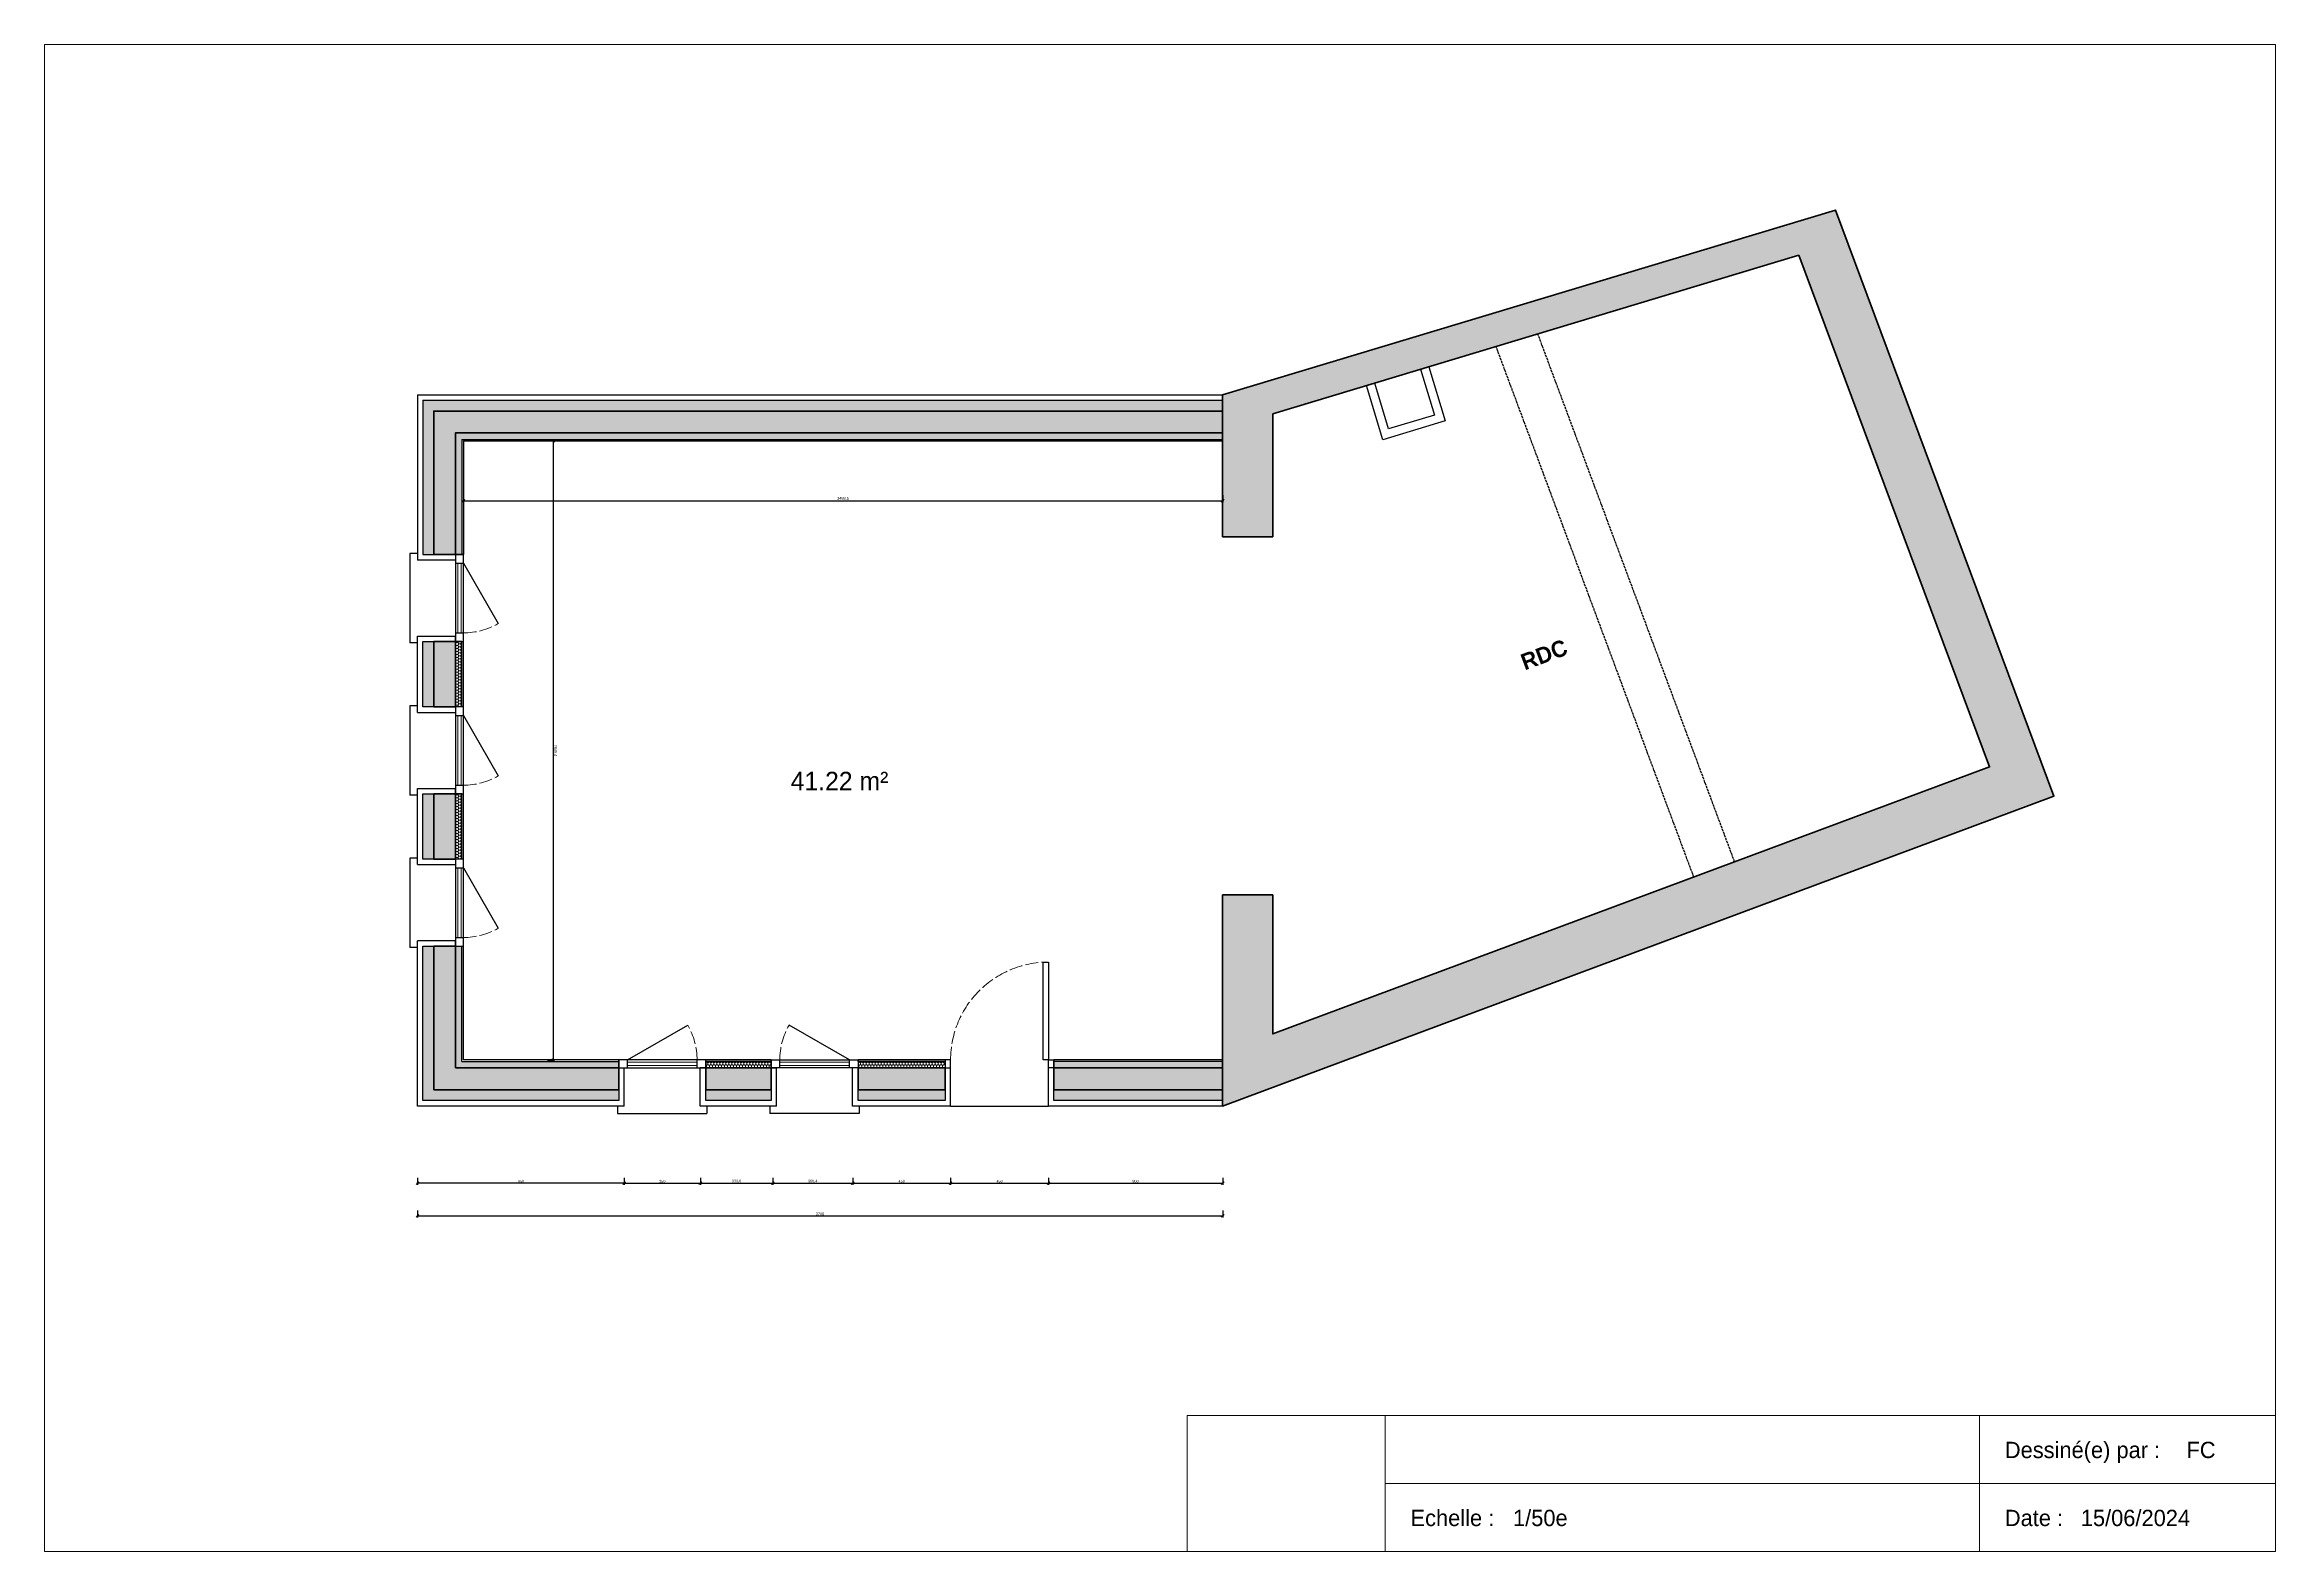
# Model space of a CAD drawing. Header units: centimetres. Extents: x -692 to 1358, y -131 to 1254.
import ezdxf

# ---------------------------------------------------------------- set-up
doc = ezdxf.new("R2010")
doc.units = ezdxf.units.CM
doc.linetypes.add('ACAD_ISO02W100', pattern=[15, 12, -3])
for name, color, linetype, lineweight in [('01-MURS_cachés - EXITANT', 210, 'ACAD_ISO02W100', 25), ('01-MURS_coupés - EXITANT', 140, 'Continuous', 50), ('03-MURS_coupés - PROJET', 70, 'Continuous', 50), ('07-ALLEGES - PROJET', 150, 'Continuous', 25), ('07-DALLES - PROJET', 150, 'Continuous', 25), ('08-CLOISONS', 54, 'Continuous', 25), ('10-HABILLAGE INT. - PROJET', 104, 'Continuous', 25), ('10-HABILLAGE INT. HACHURES - PROJET', 52, 'Continuous', 25), ('16-MENUI - PROJET', 171, 'Continuous', 25), ('50-SURFACE CHAMP', 150, 'Continuous', 15), ('85-TEXTE', 7, 'Continuous', 20), ('98-CARTOUCHE', 7, 'Continuous', 13), ('99-Fenêtre de présentation', 8, 'Continuous', 13)]:
    doc.layers.add(name, color=color, linetype=linetype, lineweight=lineweight)
for name, color, linetype, lineweight, true_color in [('01-MURS_hachures - EXITANT', 7, 'Continuous', 13, 0x7a7a7a), ('03-MURS_hachures - PROJET', 7, 'Continuous', 13, 0x7a7a7a), ('18-ISOLATIONS - PROJET', 7, 'Continuous', 15, 0x7a7a7a), ('82-COTATIONS Extension', 7, 'Continuous', 20, 0xe651d2)]:
    doc.layers.add(name, color=color, linetype=linetype, lineweight=lineweight, true_color=true_color)
doc.styles.add('ELE_CENTURY_GOTHIC', font='GOTHIC.TTF')
doc.styles.add('ELE_CENTURY_GOTHIC GRAS', font='GOTHICB.TTF')
doc.dimstyles.new('ELE_ARC_1-50', dxfattribs={"dimscale": 5, "dimtxt": 2.5, "dimasz": 2.5, "dimexe": 1.25, "dimexo": 0.625, "dimtad": 1, "dimtoh": 1, "dimdec": 1, "dimzin": 9, "dimtxsty": 'ELE_CENTURY_GOTHIC', "dimblk": 'OBLIQUE', "dimcen": 0, "dimdle": 0.5, "dimclrt": 256, "dimadec": 1, "dimazin": 2, "dimtp": 0.01, "dimtm": 0.01, "dimtfac": 0.5, "dimtdec": 1, "dimtofl": 0, "dimtmove": 0, "dimatfit": 3, "dimfxl": 5, "dimfxlon": 1, "dimtfillclr": 2, "dimarcsym": 0})
pattern_1 = [(90, (390.5679, 278.735), (-1.3748153, 2.38125), [1.5875, -3.175]), (210, (390.5679, 278.735), (-1.3748153, -2.38125), [1.5875, -3.175]), (150, (390.5679, 278.735), (-2.7496307, 5e-09), [-3.175, 1.5875])]
pattern_2 = [(4e-15, (-344.4321, 927.4221), (2.38125, 1.3748153), [1.5875, -3.175]), (120, (-344.4321, 927.4221), (-2.38125, 1.3748153), [1.5875, -3.175]), (60, (-344.4321, 927.4221), (5e-09, 2.7496307), [-3.175, 1.5875])]

# ---------------------------------------------------------------- blocks, each defined once
blk = doc.blocks.new('PORTE_OUVERTURE 90cm')
for points in [[(0, 0), (5, 0), (5, 90), (0, 90)], [(0, 0), (-5, 0), (-5, -7.3), (0, -7.3)], [(90, 0), (95, 0), (95, -7.3), (90, -7.3)]]:
    blk.add_lwpolyline(points, close=True)
at = {"color": 252, "linetype": 'ACAD_ISO02W100', "lineweight": 20, "true_color": 0x939598}
blk.add_arc((0, 0), 90, 0, 90, dxfattribs=at)
blk = doc.blocks.new('FENETRE 1V - 80cm')
for p, q in [((8, 0), (63.4, 32)), ((72, -7.3), (72, 0)), ((8, -7.3), (8, 0))]:
    blk.add_line(p, q)
at = {"color": 152, "lineweight": 15, "true_color": 0x2776bb}
for p, q in [((72, -2.1), (8, -2.1)), ((72, -5.1), (8, -5.1))]:
    blk.add_line(p, q, dxfattribs=at)
blk.add_lwpolyline([(0, -7.3), (80, -7.3), (80, 0), (0, 0)], close=True)
at = {"color": 251, "linetype": 'ACAD_ISO02W100', "lineweight": 15, "true_color": 0x636466}
blk.add_arc((8, 0), 64, 0, 30, dxfattribs=at)
at = {"layer": '07-ALLEGES - PROJET'}
for p, q in [((-1, -42.3), (-1, -49.3)), ((-1, -49.3), (81, -49.3)), ((81, -42.3), (81, -49.3))]:
    blk.add_line(p, q, dxfattribs=at)
blk = doc.blocks.new('_Oblique')
at = {"color": 0, "linetype": 'ByBlock', "lineweight": -2}
blk.add_line((-0.5, -0.5), (0.5, 0.5), dxfattribs=at)
blk = doc.blocks.new('*D15')
at = {"layer": '82-COTATIONS Extension', "color": 0, "lineweight": -2, "ltscale": 0.2, "transparency": 16777216}
for p, q in [((-158.9, 207.7), (-349.9, 207.7)), ((-349.4, 212.7), (-349.4, 206.4)), ((-159.4, 212.7), (-159.4, 206.4))]:
    blk.add_line(p, q, dxfattribs=at)
at = {"layer": 'Defpoints', "color": 0, "ltscale": 0.2, "transparency": 16777216}
for p in [(-349.4, 278.7), (-159.4, 278.7), (-349.4, 207.7)]:
    blk.add_point(p, dxfattribs=at)
at = {"layer": '82-COTATIONS Extension', "color": 0, "lineweight": -2, "ltscale": 0.2, "transparency": 16777216, "xscale": 2.5000000032907, "yscale": 2.5000000032907, "zscale": 2.5000000032907, "rotation": 180}
blk.add_blockref('_Oblique', (-349.4, 207.7), dxfattribs=at)
at = {"layer": '82-COTATIONS Extension', "color": 0, "lineweight": -2, "ltscale": 0.2, "transparency": 16777216, "xscale": 2.5000000032907, "yscale": 2.5000000032907, "zscale": 2.5000000032907}
blk.add_blockref('_Oblique', (-159.4, 207.7), dxfattribs=at)
at = {"layer": '82-COTATIONS Extension', "ltscale": 0.2, "transparency": 16777216, "insert": (-254.4, 209.6), "char_height": 2.5, "attachment_point": 5, "style": 'ELE_CENTURY_GOTHIC'}
blk.add_mtext('950', dxfattribs=at)
blk = doc.blocks.new('*D16')
at = {"layer": '82-COTATIONS Extension', "color": 0, "lineweight": -2, "ltscale": 0.2, "transparency": 16777216}
for p, q in [((-159.9, 207.7), (-88.9, 207.7)), ((-159.4, 212.7), (-159.4, 206.4)), ((-89.4, 212.7), (-89.4, 206.4))]:
    blk.add_line(p, q, dxfattribs=at)
at = {"layer": 'Defpoints', "color": 0, "ltscale": 0.2, "transparency": 16777216}
for p in [(-159.4, 278.7), (-89.4, 278.7), (-89.4, 207.7)]:
    blk.add_point(p, dxfattribs=at)
at = {"layer": '82-COTATIONS Extension', "color": 0, "lineweight": -2, "ltscale": 0.2, "transparency": 16777216, "xscale": 2.5000000032907, "yscale": 2.5000000032907, "zscale": 2.5000000032907, "rotation": 180}
blk.add_blockref('_Oblique', (-159.4, 207.7), dxfattribs=at)
at = {"layer": '82-COTATIONS Extension', "color": 0, "lineweight": -2, "ltscale": 0.2, "transparency": 16777216, "xscale": 2.5000000032907, "yscale": 2.5000000032907, "zscale": 2.5000000032907}
blk.add_blockref('_Oblique', (-89.4, 207.7), dxfattribs=at)
at = {"layer": '82-COTATIONS Extension', "ltscale": 0.2, "transparency": 16777216, "insert": (-124.4, 209.6), "char_height": 2.5, "attachment_point": 5, "style": 'ELE_CENTURY_GOTHIC'}
blk.add_mtext('350', dxfattribs=at)
blk = doc.blocks.new('*D17')
at = {"layer": '82-COTATIONS Extension', "color": 0, "lineweight": -2, "ltscale": 0.2, "transparency": 16777216}
for p, q in [((-89.9, 207.7), (-22.2, 207.7)), ((-89.4, 212.7), (-89.4, 206.4)), ((-22.7, 212.7), (-22.7, 206.4))]:
    blk.add_line(p, q, dxfattribs=at)
at = {"layer": 'Defpoints', "color": 0, "ltscale": 0.2, "transparency": 16777216}
for p in [(-89.4, 278.7), (-22.7, 278.7), (-22.7, 207.7)]:
    blk.add_point(p, dxfattribs=at)
at = {"layer": '82-COTATIONS Extension', "color": 0, "lineweight": -2, "ltscale": 0.2, "transparency": 16777216, "xscale": 2.5000000032907, "yscale": 2.5000000032907, "zscale": 2.5000000032907, "rotation": 180}
blk.add_blockref('_Oblique', (-89.4, 207.7), dxfattribs=at)
at = {"layer": '82-COTATIONS Extension', "color": 0, "lineweight": -2, "ltscale": 0.2, "transparency": 16777216, "xscale": 2.5000000032907, "yscale": 2.5000000032907, "zscale": 2.5000000032907}
blk.add_blockref('_Oblique', (-22.7, 207.7), dxfattribs=at)
at = {"layer": '82-COTATIONS Extension', "ltscale": 0.2, "transparency": 16777216, "insert": (-56.1, 209.7), "char_height": 2.5, "attachment_point": 5, "style": 'ELE_CENTURY_GOTHIC'}
blk.add_mtext('333,6', dxfattribs=at)
blk = doc.blocks.new('*D18')
at = {"layer": '82-COTATIONS Extension', "color": 0, "lineweight": -2, "ltscale": 0.2, "transparency": 16777216}
for p, q in [((-23.2, 207.7), (51.1, 207.7)), ((-22.7, 212.7), (-22.7, 206.4)), ((50.6, 212.7), (50.6, 206.4))]:
    blk.add_line(p, q, dxfattribs=at)
at = {"layer": 'Defpoints', "color": 0, "ltscale": 0.2, "transparency": 16777216}
for p in [(-22.7, 278.7), (50.6, 278.7), (50.6, 207.7)]:
    blk.add_point(p, dxfattribs=at)
at = {"layer": '82-COTATIONS Extension', "color": 0, "lineweight": -2, "ltscale": 0.2, "transparency": 16777216, "xscale": 2.5000000032907, "yscale": 2.5000000032907, "zscale": 2.5000000032907, "rotation": 180}
blk.add_blockref('_Oblique', (-22.7, 207.7), dxfattribs=at)
at = {"layer": '82-COTATIONS Extension', "color": 0, "lineweight": -2, "ltscale": 0.2, "transparency": 16777216, "xscale": 2.5000000032907, "yscale": 2.5000000032907, "zscale": 2.5000000032907}
blk.add_blockref('_Oblique', (50.6, 207.7), dxfattribs=at)
at = {"layer": '82-COTATIONS Extension', "ltscale": 0.2, "transparency": 16777216, "insert": (13.9, 209.7), "char_height": 2.5, "attachment_point": 5, "style": 'ELE_CENTURY_GOTHIC'}
blk.add_mtext('366,4', dxfattribs=at)
blk = doc.blocks.new('*D19')
at = {"layer": '82-COTATIONS Extension', "color": 0, "lineweight": -2, "ltscale": 0.2, "transparency": 16777216}
for p, q in [((50.1, 207.7), (141.1, 207.7)), ((50.6, 212.7), (50.6, 206.4)), ((140.6, 212.7), (140.6, 206.4))]:
    blk.add_line(p, q, dxfattribs=at)
at = {"layer": 'Defpoints', "color": 0, "ltscale": 0.2, "transparency": 16777216}
for p in [(50.6, 278.7), (140.6, 278.7), (140.6, 207.7)]:
    blk.add_point(p, dxfattribs=at)
at = {"layer": '82-COTATIONS Extension', "color": 0, "lineweight": -2, "ltscale": 0.2, "transparency": 16777216, "xscale": 2.5000000032907, "yscale": 2.5000000032907, "zscale": 2.5000000032907, "rotation": 180}
blk.add_blockref('_Oblique', (50.6, 207.7), dxfattribs=at)
at = {"layer": '82-COTATIONS Extension', "color": 0, "lineweight": -2, "ltscale": 0.2, "transparency": 16777216, "xscale": 2.5000000032907, "yscale": 2.5000000032907, "zscale": 2.5000000032907}
blk.add_blockref('_Oblique', (140.6, 207.7), dxfattribs=at)
at = {"layer": '82-COTATIONS Extension', "ltscale": 0.2, "transparency": 16777216, "insert": (95.6, 209.6), "char_height": 2.5, "attachment_point": 5, "style": 'ELE_CENTURY_GOTHIC'}
blk.add_mtext('450', dxfattribs=at)
blk = doc.blocks.new('*D20')
at = {"layer": '82-COTATIONS Extension', "color": 0, "lineweight": -2, "ltscale": 0.2, "transparency": 16777216}
for p, q in [((140.1, 207.7), (231.1, 207.7)), ((140.6, 212.7), (140.6, 206.4)), ((230.6, 212.7), (230.6, 206.4))]:
    blk.add_line(p, q, dxfattribs=at)
at = {"layer": 'Defpoints', "color": 0, "ltscale": 0.2, "transparency": 16777216}
for p in [(140.6, 278.7), (230.6, 278.7), (230.6, 207.7)]:
    blk.add_point(p, dxfattribs=at)
at = {"layer": '82-COTATIONS Extension', "color": 0, "lineweight": -2, "ltscale": 0.2, "transparency": 16777216, "xscale": 2.5000000032907, "yscale": 2.5000000032907, "zscale": 2.5000000032907, "rotation": 180}
blk.add_blockref('_Oblique', (140.6, 207.7), dxfattribs=at)
at = {"layer": '82-COTATIONS Extension', "color": 0, "lineweight": -2, "ltscale": 0.2, "transparency": 16777216, "xscale": 2.5000000032907, "yscale": 2.5000000032907, "zscale": 2.5000000032907}
blk.add_blockref('_Oblique', (230.6, 207.7), dxfattribs=at)
at = {"layer": '82-COTATIONS Extension', "ltscale": 0.2, "transparency": 16777216, "insert": (185.6, 209.6), "char_height": 2.5, "attachment_point": 5, "style": 'ELE_CENTURY_GOTHIC'}
blk.add_mtext('450', dxfattribs=at)
blk = doc.blocks.new('*D21')
at = {"layer": '82-COTATIONS Extension', "color": 0, "lineweight": -2, "ltscale": 0.2, "transparency": 16777216}
for p, q in [((230.1, 207.7), (391.1, 207.7)), ((230.6, 212.7), (230.6, 206.4)), ((390.6, 212.7), (390.6, 206.4))]:
    blk.add_line(p, q, dxfattribs=at)
at = {"layer": 'Defpoints', "color": 0, "ltscale": 0.2, "transparency": 16777216}
for p in [(230.6, 278.7), (390.6, 278.7), (390.6, 207.7)]:
    blk.add_point(p, dxfattribs=at)
at = {"layer": '82-COTATIONS Extension', "color": 0, "lineweight": -2, "ltscale": 0.2, "transparency": 16777216, "xscale": 2.5000000032907, "yscale": 2.5000000032907, "zscale": 2.5000000032907, "rotation": 180}
blk.add_blockref('_Oblique', (230.6, 207.7), dxfattribs=at)
at = {"layer": '82-COTATIONS Extension', "color": 0, "lineweight": -2, "ltscale": 0.2, "transparency": 16777216, "xscale": 2.5000000032907, "yscale": 2.5000000032907, "zscale": 2.5000000032907}
blk.add_blockref('_Oblique', (390.6, 207.7), dxfattribs=at)
at = {"layer": '82-COTATIONS Extension', "ltscale": 0.2, "transparency": 16777216, "insert": (310.6, 209.6), "char_height": 2.5, "attachment_point": 5, "style": 'ELE_CENTURY_GOTHIC'}
blk.add_mtext('800', dxfattribs=at)
blk = doc.blocks.new('*D22')
at = {"layer": '82-COTATIONS Extension', "color": 0, "lineweight": -2, "ltscale": 0.2, "transparency": 16777216}
for p, q in [((-349.9, 177.7), (391.1, 177.7)), ((-349.4, 182.7), (-349.4, 176.4)), ((390.6, 182.7), (390.6, 176.4))]:
    blk.add_line(p, q, dxfattribs=at)
at = {"layer": 'Defpoints', "color": 0, "ltscale": 0.2, "transparency": 16777216}
for p in [(-349.4, 278.7), (390.6, 278.7), (390.6, 177.7)]:
    blk.add_point(p, dxfattribs=at)
at = {"layer": '82-COTATIONS Extension', "color": 0, "lineweight": -2, "ltscale": 0.2, "transparency": 16777216, "xscale": 2.5000000032907, "yscale": 2.5000000032907, "zscale": 2.5000000032907, "rotation": 180}
blk.add_blockref('_Oblique', (-349.4, 177.7), dxfattribs=at)
at = {"layer": '82-COTATIONS Extension', "color": 0, "lineweight": -2, "ltscale": 0.2, "transparency": 16777216, "xscale": 2.5000000032907, "yscale": 2.5000000032907, "zscale": 2.5000000032907}
blk.add_blockref('_Oblique', (390.6, 177.7), dxfattribs=at)
at = {"layer": '82-COTATIONS Extension', "ltscale": 0.2, "transparency": 16777216, "insert": (20.6, 179.6), "char_height": 2.5, "attachment_point": 5, "style": 'ELE_CENTURY_GOTHIC'}
blk.add_mtext('3700', dxfattribs=at)
blk = doc.blocks.new('*D23')
at = {"layer": '82-COTATIONS Extension', "color": 0, "lineweight": -2, "ltscale": 0.2, "transparency": 16777216}
for p, q in [((-307.6, 835.1), (391.1, 835.1)), ((-307.1, 840.1), (-307.1, 833.8)), ((390.6, 840.1), (390.6, 833.8))]:
    blk.add_line(p, q, dxfattribs=at)
at = {"layer": 'Defpoints', "color": 0, "ltscale": 0.2, "transparency": 16777216}
for p in [(-307.1, 890.1), (390.6, 890.1), (390.6, 835.1)]:
    blk.add_point(p, dxfattribs=at)
at = {"layer": '82-COTATIONS Extension', "color": 0, "lineweight": -2, "ltscale": 0.2, "transparency": 16777216, "xscale": 2.5000000032907, "yscale": 2.5000000032907, "zscale": 2.5000000032907, "rotation": 180}
blk.add_blockref('_Oblique', (-307.1, 835.1), dxfattribs=at)
at = {"layer": '82-COTATIONS Extension', "color": 0, "lineweight": -2, "ltscale": 0.2, "transparency": 16777216, "xscale": 2.5000000032907, "yscale": 2.5000000032907, "zscale": 2.5000000032907}
blk.add_blockref('_Oblique', (390.6, 835.1), dxfattribs=at)
at = {"layer": '82-COTATIONS Extension', "ltscale": 0.2, "transparency": 16777216, "insert": (41.7, 837.1), "char_height": 2.5, "attachment_point": 5, "style": 'ELE_CENTURY_GOTHIC'}
blk.add_mtext('3488,5', dxfattribs=at)
blk = doc.blocks.new('*D24')
at = {"layer": '82-COTATIONS Extension', "color": 0, "lineweight": -2, "ltscale": 0.2, "transparency": 16777216}
for p, q in [((-229.7, 890.1), (-223.5, 890.1)), ((-224.7, 890.6), (-224.7, 320.5)), ((-229.7, 321), (-223.5, 321))]:
    blk.add_line(p, q, dxfattribs=at)
at = {"layer": 'Defpoints', "color": 0, "ltscale": 0.2, "transparency": 16777216}
for p in [(-307.1, 890.1), (-307.1, 321), (-224.7, 321)]:
    blk.add_point(p, dxfattribs=at)
at = {"layer": '82-COTATIONS Extension', "color": 0, "lineweight": -2, "ltscale": 0.2, "transparency": 16777216, "xscale": 2.5000000032907, "yscale": 2.5000000032907, "zscale": 2.5000000032907}
for p, rotation in [((-224.7, 890.1), 90.00000000000017), ((-224.7, 321), 270.0000000000002)]:
    blk.add_blockref('_Oblique', p, dxfattribs=dict(at, rotation=rotation))
at = {"layer": '82-COTATIONS Extension', "ltscale": 0.2, "transparency": 16777216, "insert": (-222.7, 605.6), "char_height": 2.5, "attachment_point": 5, "rotation": 270, "style": 'ELE_CENTURY_GOTHIC'}
blk.add_mtext('2845,4', dxfattribs=at)
blk = doc.blocks.new('Cartouche')
for p, q in [((-163.6, 25), (-163.6, 0)), ((-54.37, 25), (-54.37, 0)), ((-163.6, 12.5), (0, 12.5))]:
    blk.add_line(p, q)
blk.add_lwpolyline([(0, 0), (-200, 0), (-200, 25), (0, 25)], close=True)
at = {"style": 'ELE_CENTURY_GOTHIC'}
for s, p in [('Dessiné(e) par :', (-49.72, 17.15)), ('Echelle :', (-158.95, 4.65)), ('Date :', (-49.72, 4.65))]:
    blk.add_text(s, height=3, dxfattribs=at).set_placement(p)
at = {"style": 'ELE_CENTURY_GOTHIC', "flags": 2}
blk.add_attdef('NOM_PRESENTATION', (-158.95, 17.15), '', height=4, dxfattribs=at)
at = {"style": 'ELE_CENTURY_GOTHIC'}
for tag, p in [('DESSINE_PAR', (-16.34, 17.15)), ('ECHELLE', (-140.12, 4.65)), ('DATE', (-35.76, 4.65))]:
    blk.add_attdef(tag, p, '', height=3, dxfattribs=at)

msp = doc.modelspace()

# ---------------------------------------------------------------- hatches: boundary and pattern name
at = {"layer": '01-MURS_hachures - EXITANT', "ltscale": 0.2}
h = msp.add_hatch(dxfattribs=at)
h.set_pattern_fill('ANSI33', color=256, scale=10, angle=20.436123)
h.set_pattern_definition([(65.43612, (-2774.475, -1943.084), (-11.55063, 5.279485), []), (65.43612, (-2766.06, -1939.948), (-11.55063, 5.279485), [6.35, -3.175])])
h.paths.add_polyline_path([(953.675, 1102.314), (390.568, 932.422), (390.568, 801.965), (436.568, 801.965), (436.568, 914.965), (920.043, 1060.832), (1095.323, 590.426), (436.568, 344.965), (436.568, 472.965), (390.568, 472.965), (390.568, 278.735), (1154.489, 563.383)])
at = {"layer": '03-MURS_hachures - PROJET', "ltscale": 0.2}
h = msp.add_hatch(dxfattribs=at)
h.set_pattern_fill('AR-CONC', color=256, angle=20.436123)
h.set_pattern_definition([(70.4361, (-2774.475, -1943.084), (35.25673, 9.73524), [3.81, -41.91]), (15.4361, (-2774.475, -1943.084), (-19.94705, 33.3453), [3.048, -33.52812]), (120.8876, (-2771.537, -1942.273), (15.3097, 43.08053), [3.238, -35.61805]), (66.6203, (-2778.023, -1933.563), (53.7395, 11.0509), [5.715, -62.865]), (117.0717, (-2773.544, -1932.64), (27.2141, 62.9493), [4.857, -53.4271]), (11.6203, (-2778.02, -1933.563), (27.2141, 62.9493), [4.572, -50.29195]), (41.4361, (-2772.375, -1934.17), (35.55586, -8.57814), [3.81, -41.91]), (346.4361, (-2772.375, -1934.17), (-1.27985, 38.8349), [3.048, -33.528]), (91.8876, (-2769.412, -1934.885), (34.276, 30.25676), [3.238, -35.618]), (57.93612, (-2774.475, -1943.084), (-5.325854, 16.06235), [0, -33.1216, 0, -34.036, 0, -33.655]), (27.9361, (-2774.475, -1943.084), (5.526966, 23.44127), [0, -19.4056, 0, -32.3596, 0, -12.827]), (347.93612, (-2785.09, -1947.039), (25.811413, 8.395004), [0, -12.7, 0, -39.624, 0, -52.578]), (337.9361, (-2789.85, -1948.813), (25.98565, 15.10948), [0, -16.51, 0, -26.3144, 0, -37.338])])
h.paths.add_polyline_path([(235.568, 313.735), (235.568, 293.735), (390.568, 293.735), (390.568, 313.735)])
h.paths.add_polyline_path([(55.568, 313.735), (55.568, 293.735), (135.568, 293.735), (135.568, 313.735)])
h.paths.add_polyline_path([(-24.432, 293.735), (-24.432, 313.735), (-84.432, 313.735), (-84.432, 293.735)])
h.paths.add_polyline_path([(-164.432, 293.735), (-164.432, 313.735), (-314.432, 313.735), (-314.432, 425.579), (-334.432, 425.579), (-334.432, 293.735)])
h.paths.add_polyline_path([(-314.432, 565.579), (-334.432, 565.579), (-334.432, 505.579), (-314.432, 505.579)])
h.paths.add_polyline_path([(-334.432, 645.579), (-314.432, 645.579), (-314.432, 705.579), (-334.432, 705.579)])
h.paths.add_polyline_path([(-314.432, 897.422), (390.568, 897.422), (390.568, 917.422), (-334.432, 917.422), (-334.432, 785.579), (-314.432, 785.579)])
at = {"layer": '18-ISOLATIONS - PROJET', "ltscale": 0.2}
h = msp.add_hatch(dxfattribs=at)
h.set_pattern_fill('HONEY', color=256, scale=2.5, angle=20.436123)
h.set_pattern_definition(pattern_2)
h.paths.add_polyline_path([(390.568, 917.422), (390.568, 927.422), (-344.432, 927.422), (-344.432, 785.579), (-334.432, 785.579), (-334.432, 917.422)])
h.paths.add_polyline_path([(-334.432, 705.579), (-344.432, 705.579), (-344.432, 645.579), (-334.432, 645.579)])
h.paths.add_polyline_path([(-334.432, 565.579), (-344.432, 565.579), (-344.432, 505.579), (-334.432, 505.579)])
h.paths.add_polyline_path([(-334.432, 425.579), (-344.432, 425.579), (-344.432, 283.735), (-164.432, 283.735), (-164.432, 293.735), (-334.432, 293.735)])
h.paths.add_polyline_path([(-24.432, 283.735), (-24.432, 293.735), (-84.432, 293.735), (-84.432, 283.735)])
h.paths.add_polyline_path([(135.568, 283.735), (135.568, 293.735), (55.568, 293.735), (55.568, 283.735)])
h.paths.add_polyline_path([(390.568, 283.735), (390.568, 293.735), (235.568, 293.735), (235.568, 283.735)])
h = msp.add_hatch(dxfattribs=at)
h.set_pattern_fill('HONEY', color=256, scale=2.5, angle=20.436123)
h.set_pattern_definition(pattern_2)
h.paths.add_polyline_path([(-314.432, 897.422), (-314.432, 785.579), (-308.432, 785.579), (-308.432, 891.422), (390.568, 891.422), (390.568, 897.422)])
h = msp.add_hatch(dxfattribs=at)
h.set_pattern_fill('HONEY', color=256, scale=2.5, angle=-69.563877)
h.set_pattern_definition([(2e-13, (-349.4321, 230.5786), (2.38125, 1.3748153), [1.5875, -3.175]), (120, (-349.4321, 230.5786), (-2.38125, 1.3748153), [1.5875, -3.175]), (60, (-349.4321, 230.5786), (5e-09, 2.7496307), [-3.175, 1.5875])])
h.paths.add_polyline_path([(-314.432, 645.579), (-308.432, 645.579), (-308.432, 705.579), (-314.432, 705.579)])
h = msp.add_hatch(dxfattribs=at)
h.set_pattern_fill('HONEY', color=256, scale=2.5, angle=-69.563877)
h.set_pattern_definition([(2e-13, (-349.4321, 90.5786), (2.38125, 1.3748153), [1.5875, -3.175]), (120, (-349.4321, 90.5786), (-2.38125, 1.3748153), [1.5875, -3.175]), (60, (-349.4321, 90.5786), (5e-09, 2.7496307), [-3.175, 1.5875])])
h.paths.add_polyline_path([(-314.432, 505.579), (-308.432, 505.579), (-308.432, 565.579), (-314.432, 565.579)])
h = msp.add_hatch(dxfattribs=at)
h.set_pattern_fill('HONEY', color=256, scale=2.5, angle=20.436123)
h.set_pattern_definition(pattern_1)
h.paths.add_polyline_path([(-308.432, 425.579), (-314.432, 425.579), (-314.432, 313.735), (-164.432, 313.735), (-164.432, 319.735), (-308.432, 319.735)])
h.paths.add_polyline_path([(235.568, 319.735), (235.568, 313.735), (390.568, 313.735), (390.568, 319.735)])
h = msp.add_hatch(dxfattribs=at)
h.set_pattern_fill('HONEY', color=256, scale=2.5, angle=20.436123)
h.set_pattern_definition(pattern_1)
h.paths.add_polyline_path([(-24.432, 313.735), (-24.432, 319.735), (-84.432, 319.735), (-84.432, 313.735)])
h = msp.add_hatch(dxfattribs=at)
h.set_pattern_fill('HONEY', color=256, scale=2.5, angle=20.436123)
h.set_pattern_definition([(90, (530.5679, 278.735), (-1.3748153, 2.38125), [1.5875, -3.175]), (210, (530.5679, 278.735), (-1.3748153, -2.38125), [1.5875, -3.175]), (150, (530.5679, 278.735), (-2.7496307, 5e-09), [-3.175, 1.5875])])
h.paths.add_polyline_path([(135.568, 313.735), (135.568, 319.735), (55.568, 319.735), (55.568, 313.735)])

# ---------------------------------------------------------------- linework, layer by layer
at = {"layer": '01-MURS_cachés - EXITANT', "ltscale": 0.2}
for p, q in [((861.057, 503.136), (680.213, 988.474)), ((823.575, 489.169), (641.84, 976.897))]:
    msp.add_line(p, q, dxfattribs=at)
at = {"layer": '01-MURS_coupés - EXITANT', "ltscale": 0.2}
for p, q in [((920.043, 1060.832), (436.568, 914.965)), ((436.568, 801.965), (390.568, 801.965)), ((436.568, 472.965), (390.568, 472.965))]:
    msp.add_line(p, q, dxfattribs=at)
for points in [[(390.568, 472.965), (390.568, 278.735), (1154.489, 563.383), (953.675, 1102.314), (390.568, 932.422), (390.568, 801.965)], [(436.568, 472.965), (436.568, 344.965), (1095.323, 590.426), (920.043, 1060.832)], [(436.568, 914.965), (436.568, 801.965)]]:
    msp.add_lwpolyline(points, dxfattribs=at)
at = {"layer": '03-MURS_coupés - PROJET', "ltscale": 0.2}
for p, q in [((-164.432, 313.735), (-314.432, 313.735)), ((-164.432, 293.735), (-164.432, 313.735)), ((-334.432, 293.735), (-164.432, 293.735))]:
    msp.add_line(p, q, dxfattribs=at)
for points in [[(390.568, 897.422), (-314.432, 897.422), (-314.432, 785.579), (-334.432, 785.579), (-334.432, 917.422), (390.568, 917.422)], [(-314.432, 313.735), (-314.432, 425.579), (-334.432, 425.579), (-334.432, 293.735)], [(390.568, 313.735), (235.568, 313.735), (235.568, 293.735), (390.568, 293.735)]]:
    msp.add_lwpolyline(points, dxfattribs=at)
for points in [[(-334.432, 645.579), (-314.432, 645.579), (-314.432, 705.579), (-334.432, 705.579)], [(-334.432, 505.579), (-314.432, 505.579), (-314.432, 565.579), (-334.432, 565.579)], [(-24.432, 293.735), (-24.432, 313.735), (-84.432, 313.735), (-84.432, 293.735)], [(135.568, 293.735), (135.568, 313.735), (55.568, 313.735), (55.568, 293.735)]]:
    msp.add_lwpolyline(points, close=True, dxfattribs=at)
at = {"layer": '07-DALLES - PROJET', "ltscale": 0.2}
msp.add_line((140.568, 278.735), (230.568, 278.735), dxfattribs=at)
at = {"layer": '08-CLOISONS', "ltscale": 0.2}
for points in [[(580.174, 958.292), (595.194, 908.508), (537.752, 891.177), (522.732, 940.961)], [(572.515, 955.981), (585.224, 913.856), (543.1, 901.147), (530.391, 943.272)]]:
    msp.add_lwpolyline(points, dxfattribs=at)
at = {"layer": '10-HABILLAGE INT. - PROJET', "ltscale": 0.2}
for p, q in [((-308.432, 891.422), (390.568, 891.422)), ((-308.432, 891.422), (-308.432, 785.579)), ((-307.132, 890.122), (390.568, 890.122)), ((-307.132, 890.122), (-307.132, 785.579)), ((-314.432, 785.579), (-307.132, 785.579)), ((-314.432, 425.579), (-307.132, 425.579)), ((-308.432, 319.735), (-308.432, 425.579)), ((-307.132, 321.035), (-307.132, 425.579)), ((-164.432, 313.735), (-164.432, 319.735))]:
    msp.add_line(p, q, dxfattribs=at)
for points in [[(-308.432, 705.579), (-307.132, 705.579)], [(-308.432, 645.579), (-308.432, 705.579)], [(-307.132, 645.579), (-307.132, 705.579)], [(-307.132, 645.579), (-308.432, 645.579)], [(-308.432, 565.579), (-307.132, 565.579)], [(-308.432, 505.579), (-308.432, 565.579)], [(-307.132, 505.579), (-307.132, 565.579)], [(-307.132, 505.579), (-308.432, 505.579)], [(-308.432, 319.735), (-164.432, 319.735), (-164.432, 321.035), (-307.132, 321.035)], [(-24.432, 321.035), (-84.432, 321.035)], [(-84.432, 319.735), (-84.432, 321.035)], [(-24.432, 319.735), (-84.432, 319.735)], [(-24.432, 321.035), (-24.432, 319.735)], [(55.568, 319.735), (55.568, 321.035)], [(135.568, 321.035), (55.568, 321.035)], [(135.568, 319.735), (55.568, 319.735)], [(135.568, 321.035), (135.568, 319.735)], [(390.568, 321.035), (235.568, 321.035)], [(235.568, 313.735), (235.568, 321.035)], [(390.568, 319.735), (235.568, 319.735)]]:
    msp.add_lwpolyline(points, dxfattribs=at)
at = {"layer": '10-HABILLAGE INT. HACHURES - PROJET', "ltscale": 0.2}
for p, q in [((-308.432, 705.579), (-314.432, 705.579)), ((-308.432, 645.579), (-314.432, 645.579)), ((-308.432, 565.579), (-314.432, 565.579)), ((-308.432, 505.579), (-314.432, 505.579)), ((-84.432, 319.735), (-84.432, 313.735)), ((-24.432, 319.735), (-24.432, 313.735)), ((55.568, 319.735), (55.568, 313.735)), ((135.568, 319.735), (135.568, 313.735))]:
    msp.add_line(p, q, dxfattribs=at)
at = {"layer": '16-MENUI - PROJET', "ltscale": 0.2}
for p, q in [((-349.432, 932.422), (390.568, 932.422)), ((-349.432, 932.422), (-349.432, 780.579)), ((-344.432, 927.422), (390.568, 927.422)), ((-344.432, 927.422), (-344.432, 785.579)), ((-349.432, 710.579), (-314.432, 710.579)), ((-314.432, 705.579), (-314.432, 710.579)), ((-349.432, 640.579), (-314.432, 640.579)), ((-314.432, 645.579), (-314.432, 640.579)), ((-349.432, 570.579), (-314.432, 570.579)), ((-314.432, 565.579), (-314.432, 570.579)), ((-349.432, 500.579), (-314.432, 500.579)), ((-314.432, 505.579), (-314.432, 500.579)), ((-349.432, 278.735), (-349.432, 430.579)), ((-344.432, 283.735), (-344.432, 425.579)), ((-164.432, 313.735), (-159.432, 313.735)), ((-164.432, 313.735), (-164.432, 283.735)), ((-159.432, 278.735), (-159.432, 313.735)), ((-89.432, 278.735), (-89.432, 313.735)), ((-84.432, 313.735), (-89.432, 313.735)), ((-24.432, 313.735), (-19.432, 313.735)), ((-19.432, 278.735), (-19.432, 313.735)), ((50.568, 278.735), (50.568, 313.735)), ((55.568, 313.735), (50.568, 313.735)), ((135.568, 313.735), (140.568, 313.735)), ((140.568, 278.735), (140.568, 313.735)), ((230.568, 278.735), (230.568, 313.735)), ((235.568, 313.735), (230.568, 313.735)), ((-159.432, 278.735), (-349.432, 278.735)), ((-164.432, 283.735), (-344.432, 283.735))]:
    msp.add_line(p, q, dxfattribs=at)
for points in [[(-344.432, 785.579), (-314.432, 785.579), (-314.432, 780.579), (-349.432, 780.579)], [(-349.432, 640.579), (-349.432, 710.579)], [(-314.432, 645.579), (-344.432, 645.579), (-344.432, 705.579), (-314.432, 705.579)], [(-349.432, 500.579), (-349.432, 570.579)], [(-314.432, 505.579), (-344.432, 505.579), (-344.432, 565.579), (-314.432, 565.579)], [(-344.432, 425.579), (-314.432, 425.579), (-314.432, 430.579), (-349.432, 430.579)], [(-24.432, 313.735), (-24.432, 283.735), (-84.432, 283.735), (-84.432, 313.735)], [(135.568, 313.735), (135.568, 283.735), (55.568, 283.735), (55.568, 313.735)], [(390.568, 283.735), (235.568, 283.735), (235.568, 313.735)], [(-19.432, 278.735), (-89.432, 278.735)], [(140.568, 278.735), (50.568, 278.735)], [(390.568, 278.735), (230.568, 278.735)]]:
    msp.add_lwpolyline(points, dxfattribs=at)
at = {"layer": '99-Fenêtre de présentation'}
msp.add_lwpolyline([(-691.98, 1254.343), (1357.999, 1254.343), (1357.999, -5.644), (357.999, -5.644), (357.999, -130.644), (-691.98, -130.644)], close=True, dxfattribs=at)

# ---------------------------------------------------------------- block references
at = {"layer": '16-MENUI - PROJET', "ltscale": 0.2}
for p, rotation in [((-307.132, 785.579), 270.0000000000057), ((-307.132, 645.579), 270.0000000000055), ((-307.132, 505.579), 270.0000000000055)]:
    msp.add_blockref('FENETRE 1V - 80cm', p, dxfattribs=dict(at, rotation=rotation))
at = {"layer": '16-MENUI - PROJET', "ltscale": 0.2, "xscale": -1}
for name, p, rotation in [('PORTE_OUVERTURE 90cm', (230.568, 321.035), 359.9999999999997), ('FENETRE 1V - 80cm', (55.568, 321.035), 359.9999999999999)]:
    msp.add_blockref(name, p, dxfattribs=dict(at, rotation=rotation))
at = {"layer": '16-MENUI - PROJET', "ltscale": 0.2}
msp.add_blockref('FENETRE 1V - 80cm', (-164.432, 321.035), dxfattribs=at)
at = {"layer": '98-CARTOUCHE'}
ref = msp.add_blockref('Cartouche', (1357.999, -130.644), dxfattribs=dict(at, xscale=4.999999993418603, yscale=4.999999993418603, zscale=4.999999993418603))
ref.add_attrib('ECHELLE', '1/50e', (657.421, -107.382), dxfattribs={"layer": '0', "height": 15, "style": 'ELE_CENTURY_GOTHIC'})
ref.add_attrib('DATE', '15/06/2024', (1179.204, -107.382), dxfattribs={"layer": '0', "height": 15, "style": 'ELE_CENTURY_GOTHIC'})
ref.add_attrib('DESSINE_PAR', 'FC', (1276.275, -44.882), dxfattribs={"layer": '0', "height": 15, "style": 'ELE_CENTURY_GOTHIC'})

# ---------------------------------------------------------------- texts
at = {"layer": '50-SURFACE CHAMP', "ltscale": 0.2, "insert": (-6.366, 585.936), "char_height": 17, "attachment_point": 1, "style": 'ELE_CENTURY_GOTHIC'}
msp.add_mtext('41.22 m²', dxfattribs=at)
at = {"layer": '85-TEXTE', "ltscale": 0.2, "style": 'ELE_CENTURY_GOTHIC GRAS'}
msp.add_text('RDC', height=15, rotation=20.436123, dxfattribs=at).set_placement((668.223, 679.044))

# ---------------------------------------------------------------- dimensions: what is measured, and where the dimension line sits
at = {"layer": '82-COTATIONS Extension', "ltscale": 0.2}
for base, p1, p2, override, picture, middle in [((390.568, 835.084), (-307.132, 890.122), (390.568, 890.122), {"dimscale": 1, "dimlfac": 5, "dimpost": '\\X'}, '*D23', (41.718, 837.136)), ((-349.432, 207.665), (-159.432, 278.735), (-349.432, 278.735), {"dimscale": 1, "dimlfac": 5, "dimpost": '\\X'}, '*D15', (-254.432, 209.603)), ((390.568, 177.665), (-349.432, 278.735), (390.568, 278.735), {"dimscale": 1, "dimlfac": 5, "dimpost": '\\X'}, '*D22', (20.568, 179.603)), ((-89.432, 207.665), (-159.432, 278.735), (-89.432, 278.735), {"dimscale": 1, "dimlfac": 5, "dimpost": '\\X', "dimtmove": 1}, '*D16', (-124.432, 209.603)), ((-22.7217, 207.6648), (-89.4321, 278.735), (-22.7217, 278.735), {"dimscale": 1, "dimlfac": 5, "dimpost": '\\X', "dimtmove": 1}, '*D17', (-56.0769, 209.7174)), ((50.568, 207.665), (-22.722, 278.735), (50.568, 278.735), {"dimscale": 1, "dimlfac": 5, "dimpost": '\\X', "dimtmove": 1}, '*D18', (13.923, 209.717)), ((140.568, 207.665), (50.568, 278.735), (140.568, 278.735), {"dimscale": 1, "dimlfac": 5, "dimpost": '\\X', "dimtmove": 1}, '*D19', (95.568, 209.603)), ((230.568, 207.665), (140.568, 278.735), (230.568, 278.735), {"dimscale": 1, "dimlfac": 5, "dimpost": '\\X', "dimtmove": 1}, '*D20', (185.568, 209.603)), ((390.568, 207.665), (230.568, 278.735), (390.568, 278.735), {"dimscale": 1, "dimlfac": 5, "dimpost": '\\X', "dimtmove": 1}, '*D21', (310.568, 209.603))]:
    dim = msp.add_linear_dim(base=base, p1=p1, p2=p2, dimstyle='ELE_ARC_1-50', override=override, dxfattribs=at)
    dim.commit()
    dim.dimension.update_dxf_attribs({"geometry": picture, "text_midpoint": middle})
dim = msp.add_aligned_dim(p1=(-307.132, 890.122), p2=(-307.132, 321.035), distance=82.404, dimstyle='ELE_ARC_1-50', override={"dimscale": 1, "dimlfac": 5, "dimpost": '\\X'}, dxfattribs=at)
dim.commit()
dim.dimension.update_dxf_attribs({"geometry": '*D24', "text_midpoint": (-222.676, 605.579)})

doc.saveas('drawing.dxf')
